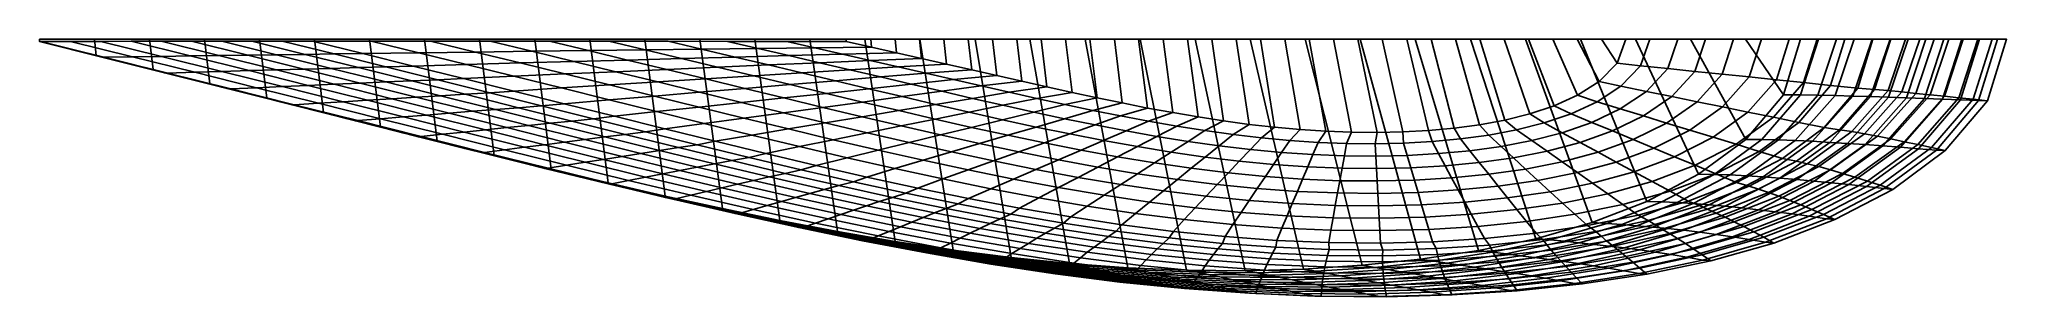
# Model space of a CAD drawing. Header units: millimetres. Extents: x 5479 to 7905, y -318 to 0.
import ezdxf

# ---------------------------------------------------------------- set-up
doc = ezdxf.new("R2010")
doc.units = ezdxf.units.MM
doc.header["$MEASUREMENT"] = 0
doc.layers.add('ME curves', color=18, linetype='Continuous', true_color=0x000000)

msp = doc.modelspace()

# ---------------------------------------------------------------- meshes
at = {"layer": 'ME curves'}
mesh = msp.add_polyface(dxfattribs=at)
corners = [(6566.8, -23.6, 19489.8), (6597.7, -30.6, 19487.1), (6594.2, 0, 19487.4), (6564.1, 0, 19490), (6537.8, -34, 18895.1), (6572, -41.8, 18895.1), (6628.6, -37.7, 19484.3), (6624.2, 0, 19484.7), (6516.2, -46.5, 18292.3), (6554, -55.4, 18292.3), (6606.3, -49.7, 18895.1), (6659.5, -44.8, 19481.6), (6654.3, 0, 19482.1), (6591.7, -64.2, 18292.3), (6640.5, -57.6, 18895.1), (6690.4, -51.8, 19478.9), (6684.3, 0, 19479.5), (6542.9, -70.8, 17689.5), (6584.1, -80.5, 17689.5), (6629.5, -72.9, 18292.3), (6674.8, -65.4, 18895.1), (6721.3, -58.7, 19476.2), (6714.4, 0, 19476.8), (6538.8, -88, 17086.7), (6583.5, -98.5, 17086.7), (6625.4, -90, 17689.5), (6667.2, -81.5, 18292.3), (6709.1, -73, 18895.1), (6752.3, -65.6, 19473.5), (6744.4, 0, 19474.2), (6541.7, -107, 16483.9), (6590, -118.1, 16483.9), (6628.4, -108.7, 17086.7), (6666.7, -99.3, 17689.5), (6705.1, -89.9, 18292.3), (6743.4, -80.5, 18895.1), (6783.3, -72.2, 19470.8), (6774.4, 0, 19471.6), (6513.3, -136.8, 15278.2), (6568.7, -149.3, 15278.2), (6603.6, -139.1, 15881.1), (6551.7, -127.5, 15881.1), (6638.4, -128.8, 16483.9), (6673.3, -118.5, 17086.7), (6708.1, -108.3, 17689.5), (6743, -98, 18292.3), (6777.8, -87.7, 18895.1), (6814.3, -78.6, 19468.1), (6804.5, 0, 19469), (6533.9, -159.6, 14675.4), (6593, -172.4, 14675.4), (6624.3, -161.3, 15278.2), (6655.6, -150.2, 15881.1), (6686.9, -139.1, 16483.9), (6718.3, -128, 17086.7), (6749.6, -116.8, 17689.5), (6780.9, -105.7, 18292.3), (6812.3, -94.6, 18895.1), (6514.7, -200.3, 12264.2), (6582.9, -214.4, 12264.2), (6597.2, -208.8, 12867), (6530.9, -195.1, 12867), (6611.9, -203.3, 13469.8), (6547.3, -190, 13469.8), (6624.7, -196.5, 14072.6), (6562, -183.6, 14072.6), (6652.1, -184.5, 14675.4), (6680, -172.6, 15278.2), (6707.8, -160.7, 15881.1), (6735.6, -148.8, 16483.9), (6763.4, -136.9, 17086.7), (6791.2, -124.9, 17689.5), (6819, -113, 18292.3), (6663.8, -221.5, 12867), (6676.7, -215.7, 13469.8), (6687.6, -208.4, 14072.6), (6711.5, -195.7, 14675.4), (6735.8, -183.1, 15278.2), (6760.1, -170.4, 15881.1), (6784.3, -157.8, 16483.9), (6808.6, -145.1, 17086.7), (6741.7, -226.9, 13469.8), (6750.7, -219.3, 14072.6), (6771.1, -205.9, 14675.4), (6791.8, -192.6, 15278.2), (6812.5, -179.3, 15881.1), (6813.9, -228.9, 14072.6), (6830.8, -215, 14675.4), (6564.8, 0, 1508.8), (6632.7, 0, 1502.8), (6677.3, -269.5, 1498.9), (6605.6, -260.4, 1505.2), (6700.5, 0, 1496.9), (6749.2, -276.8, 1492.6), (6768.4, 0, 1491), (6821.3, -282, 1486.3)]
mesh.append_faces([[corners[k] for k in face] for face in [(0, 1, 2, 3), (4, 5, 6, 1), (1, 6, 7, 2), (8, 9, 10, 5), (5, 10, 11, 6), (6, 11, 12, 7), (9, 13, 14, 10), (10, 14, 15, 11), (11, 15, 16, 12), (17, 18, 19, 13), (13, 19, 20, 14), (14, 20, 21, 15), (15, 21, 22, 16), (23, 24, 25, 18), (18, 25, 26, 19), (19, 26, 27, 20), (20, 27, 28, 21), (21, 28, 29, 22), (30, 31, 32, 24), (24, 32, 33, 25), (25, 33, 34, 26), (26, 34, 35, 27), (27, 35, 36, 28), (28, 36, 37, 29), (38, 39, 40, 41), (41, 40, 42, 31), (31, 42, 43, 32), (32, 43, 44, 33), (33, 44, 45, 34), (34, 45, 46, 35), (35, 46, 47, 36), (36, 47, 48, 37), (49, 50, 51, 39), (39, 51, 52, 40), (40, 52, 53, 42), (42, 53, 54, 43), (43, 54, 55, 44), (44, 55, 56, 45), (45, 56, 57, 46), (58, 59, 60, 61), (61, 60, 62, 63), (63, 62, 64, 65), (65, 64, 66, 50), (50, 66, 67, 51), (51, 67, 68, 52), (52, 68, 69, 53), (53, 69, 70, 54), (54, 70, 71, 55), (55, 71, 72, 56), (60, 73, 74, 62), (62, 74, 75, 64), (64, 75, 76, 66), (66, 76, 77, 67), (67, 77, 78, 68), (68, 78, 79, 69), (69, 79, 80, 70), (74, 81, 82, 75), (75, 82, 83, 76), (76, 83, 84, 77), (77, 84, 85, 78), (82, 86, 87, 83), (88, 89, 90, 91), (89, 92, 93, 90), (92, 94, 95, 93)]])
mesh = msp.add_polyface(dxfattribs=at)
corners = [(6777.8, -87.7, 18895.1), (6812.3, -94.6, 18895.1), (6845.4, -84.8, 19465.4), (6814.3, -78.6, 19468.1), (6834.5, 0, 19466.3), (6804.5, 0, 19469), (6780.9, -105.7, 18292.3), (6819, -113, 18292.3), (6846.8, -101.1, 18895.1), (6876.6, -90.5, 19462.7), (6864.6, 0, 19463.7), (6763.4, -136.9, 17086.7), (6808.6, -145.1, 17086.7), (6832.9, -132.5, 17689.5), (6791.2, -124.9, 17689.5), (6857.1, -119.8, 18292.3), (6881.4, -107.2, 18895.1), (6907.8, -95.9, 19459.9), (6894.6, 0, 19461.1), (6760.1, -170.4, 15881.1), (6812.5, -179.3, 15881.1), (6833.2, -166, 16483.9), (6784.3, -157.8, 16483.9), (6853.9, -152.6, 17086.7), (6874.7, -139.3, 17689.5), (6895.4, -126, 18292.3), (6916.1, -112.6, 18895.1), (6939.2, -100.7, 19457.2), (6924.6, 0, 19458.4), (6771.1, -205.9, 14675.4), (6830.8, -215, 14675.4), (6848, -201, 15278.2), (6791.8, -192.6, 15278.2), (6865.1, -187.1, 15881.1), (6882.3, -173.2, 16483.9), (6899.4, -159.2, 17086.7), (6916.6, -145.3, 17689.5), (6933.7, -131.4, 18292.3), (6950.9, -117.5, 18895.1), (6970.6, -105, 19454.4), (6954.7, 0, 19455.8), (6788.5, -249.8, 12264.2), (6857.5, -258.7, 12264.2), (6864.7, -251.9, 12867), (6797.5, -243.3, 12867), (6872.3, -245.2, 13469.8), (6806.9, -236.8, 13469.8), (6877.4, -237.1, 14072.6), (6813.9, -228.9, 14072.6), (6890.7, -222.6, 14675.4), (6904.3, -208.2, 15278.2), (6917.9, -193.7, 15881.1), (6931.5, -179.3, 16483.9), (6945.1, -164.9, 17086.7), (6958.6, -150.4, 17689.5), (6972.2, -136, 18292.3), (6985.8, -121.6, 18895.1), (7002, -108.6, 19451.7), (6984.7, 0, 19453.2), (6932.1, -258.8, 12867), (6937.9, -251.9, 13469.8), (6941.1, -243.5, 14072.6), (6950.8, -228.7, 14675.4), (6960.8, -213.8, 15278.2), (6970.8, -199, 15881.1), (6980.8, -184.2, 16483.9), (6990.8, -169.3, 17086.7), (7000.8, -154.5, 17689.5), (7010.8, -139.7, 18292.3), (7020.8, -124.8, 18895.1), (7033.6, -111.5, 19448.9), (7014.8, 0, 19450.6), (7003.7, -256.7, 13469.8), (7005, -248.2, 14072.6), (7011.1, -233.1, 14675.4), (7017.5, -217.9, 15278.2), (7023.9, -202.8, 15881.1), (7030.3, -187.7, 16483.9), (7036.7, -172.6, 17086.7), (7043.1, -157.4, 17689.5), (7049.4, -142.3, 18292.3), (7055.8, -127.2, 18895.1), (6768.4, 0, 1491), (6836.3, 0, 1485), (6893.5, -285, 1480), (6821.3, -282, 1486.3), (7069.6, -259.5, 13469.8), (7068.9, -250.9, 14072.6), (6904.1, 0, 1479.1), (6965.7, -285.6, 1473.7), (6972, 0, 1473.1), (7037.9, -283.7, 1467.4)]
mesh.append_faces([[corners[k] for k in face] for face in [(0, 1, 2, 3), (3, 2, 4, 5), (6, 7, 8, 1), (1, 8, 9, 2), (2, 9, 10, 4), (11, 12, 13, 14), (14, 13, 15, 7), (7, 15, 16, 8), (8, 16, 17, 9), (9, 17, 18, 10), (19, 20, 21, 22), (22, 21, 23, 12), (12, 23, 24, 13), (13, 24, 25, 15), (15, 25, 26, 16), (16, 26, 27, 17), (17, 27, 28, 18), (29, 30, 31, 32), (32, 31, 33, 20), (20, 33, 34, 21), (21, 34, 35, 23), (23, 35, 36, 24), (24, 36, 37, 25), (25, 37, 38, 26), (26, 38, 39, 27), (27, 39, 40, 28), (41, 42, 43, 44), (44, 43, 45, 46), (46, 45, 47, 48), (48, 47, 49, 30), (30, 49, 50, 31), (31, 50, 51, 33), (33, 51, 52, 34), (34, 52, 53, 35), (35, 53, 54, 36), (36, 54, 55, 37), (37, 55, 56, 38), (38, 56, 57, 39), (39, 57, 58, 40), (43, 59, 60, 45), (45, 60, 61, 47), (47, 61, 62, 49), (49, 62, 63, 50), (50, 63, 64, 51), (51, 64, 65, 52), (52, 65, 66, 53), (53, 66, 67, 54), (54, 67, 68, 55), (55, 68, 69, 56), (56, 69, 70, 57), (57, 70, 71, 58), (60, 72, 73, 61), (61, 73, 74, 62), (62, 74, 75, 63), (63, 75, 76, 64), (64, 76, 77, 65), (65, 77, 78, 66), (66, 78, 79, 67), (67, 79, 80, 68), (68, 80, 81, 69), (82, 83, 84, 85), (72, 86, 87, 73), (83, 88, 89, 84), (88, 90, 91, 89)]])
mesh = msp.add_polyface(dxfattribs=at)
corners = [(7020.8, -124.8, 18895.1), (7055.8, -127.2, 18895.1), (7065.2, -113.5, 19446.1), (7033.6, -111.5, 19448.9), (7044.8, 0, 19447.9), (7014.8, 0, 19450.6), (7005, -248.2, 14072.6), (7068.9, -250.9, 14072.6), (7071.5, -235.6, 14675.4), (7011.1, -233.1, 14675.4), (7074.2, -220.3, 15278.2), (7017.5, -217.9, 15278.2), (7077, -205, 15881.1), (7023.9, -202.8, 15881.1), (7079.8, -189.7, 16483.9), (7030.3, -187.7, 16483.9), (7082.6, -174.5, 17086.7), (7036.7, -172.6, 17086.7), (7085.4, -159.2, 17689.5), (7043.1, -157.4, 17689.5), (7088.2, -143.9, 18292.3), (7049.4, -142.3, 18292.3), (7090.9, -128.6, 18895.1), (7096.9, -114.7, 19443.4), (7074.8, 0, 19445.3), (7132.9, -251.5, 14072.6), (7131.9, -236.2, 14675.4), (7131, -220.9, 15278.2), (7130.2, -205.6, 15881.1), (7129.4, -190.2, 16483.9), (7128.6, -174.9, 17086.7), (7127.7, -159.6, 17689.5), (7126.9, -144.2, 18292.3), (7126.1, -128.9, 18895.1), (7128.6, -115, 19440.6), (7104.9, 0, 19442.7), (7196.9, -249.9, 14072.6), (7192.3, -234.7, 14675.4), (7187.8, -219.5, 15278.2), (7183.4, -204.2, 15881.1), (7179, -189, 16483.9), (7174.5, -173.8, 17086.7), (7170.1, -158.6, 17689.5), (7165.6, -143.3, 18292.3), (7161.2, -128.1, 18895.1), (7160.3, -114.3, 19437.8), (7134.9, 0, 19440.1), (6972, 0, 1473.1), (7039.9, 0, 1467.2), (7110.1, -279, 1461.1), (7037.9, -283.7, 1467.4), (7201.5, -258.4, 13469.8), (7267.3, -254.1, 13469.8), (7260.8, -245.9, 14072.6), (7252.6, -230.9, 14675.4), (7244.5, -216, 15278.2), (7236.5, -201, 15881.1), (7228.4, -186, 16483.9), (7220.4, -171.1, 17086.7), (7212.4, -156.1, 17689.5), (7204.3, -141.1, 18292.3), (7196.3, -126.1, 18895.1), (7191.9, -112.5, 19435.1), (7165, 0, 19437.4), (7107.7, 0, 1461.3), (7181.9, -271.6, 1454.8), (7312.7, -224.8, 14675.4), (7301, -210.2, 15278.2), (7289.4, -195.7, 15881.1), (7277.8, -181.1, 16483.9), (7266.1, -166.6, 17086.7), (7254.5, -152, 17689.5), (7242.9, -137.5, 18292.3), (7231.3, -122.9, 18895.1), (7223.5, -109.7, 19432.3), (7195, 0, 19434.8), (7175.6, 0, 1455.3), (7253.4, -260.9, 1448.5), (7311.7, -160.2, 17086.7), (7296.5, -146.2, 17689.5), (7281.3, -132.3, 18292.3), (7266.1, -118.3, 18895.1), (7254.9, -105.5, 19429.6), (7225.1, 0, 19432.2), (7243.5, 0, 1449.4), (7324.1, -246.1, 1442.3), (7300.6, -111.9, 18895.1), (7286.1, -99.9, 19426.8), (7255.1, 0, 19429.5), (7316.8, -92.2, 19424.1), (7285.1, 0, 19426.9)]
mesh.append_faces([[corners[k] for k in face] for face in [(0, 1, 2, 3), (3, 2, 4, 5), (6, 7, 8, 9), (9, 8, 10, 11), (11, 10, 12, 13), (13, 12, 14, 15), (15, 14, 16, 17), (17, 16, 18, 19), (19, 18, 20, 21), (21, 20, 22, 1), (1, 22, 23, 2), (2, 23, 24, 4), (7, 25, 26, 8), (8, 26, 27, 10), (10, 27, 28, 12), (12, 28, 29, 14), (14, 29, 30, 16), (16, 30, 31, 18), (18, 31, 32, 20), (20, 32, 33, 22), (22, 33, 34, 23), (23, 34, 35, 24), (25, 36, 37, 26), (26, 37, 38, 27), (27, 38, 39, 28), (28, 39, 40, 29), (29, 40, 41, 30), (30, 41, 42, 31), (31, 42, 43, 32), (32, 43, 44, 33), (33, 44, 45, 34), (34, 45, 46, 35), (47, 48, 49, 50), (51, 52, 53, 36), (36, 53, 54, 37), (37, 54, 55, 38), (38, 55, 56, 39), (39, 56, 57, 40), (40, 57, 58, 41), (41, 58, 59, 42), (42, 59, 60, 43), (43, 60, 61, 44), (44, 61, 62, 45), (45, 62, 63, 46), (48, 64, 65, 49), (54, 66, 67, 55), (55, 67, 68, 56), (56, 68, 69, 57), (57, 69, 70, 58), (58, 70, 71, 59), (59, 71, 72, 60), (60, 72, 73, 61), (61, 73, 74, 62), (62, 74, 75, 63), (64, 76, 77, 65), (70, 78, 79, 71), (71, 79, 80, 72), (72, 80, 81, 73), (73, 81, 82, 74), (74, 82, 83, 75), (76, 84, 85, 77), (81, 86, 87, 82), (82, 87, 88, 83), (87, 89, 90, 88)]])
mesh = msp.add_polyface(dxfattribs=at)
corners = [(7312.7, -224.8, 14675.4), (7372.4, -216, 14675.4), (7357.2, -202.1, 15278.2), (7301, -210.2, 15278.2), (7342.1, -188.1, 15881.1), (7289.4, -195.7, 15881.1), (7326.9, -174.1, 16483.9), (7277.8, -181.1, 16483.9), (7311.7, -160.2, 17086.7), (7266.1, -166.6, 17086.7), (7387.8, -229.9, 14072.6), (7450.5, -217, 14072.6), (7431.6, -203.9, 14675.4), (7412.9, -190.8, 15278.2), (7394.2, -177.6, 15881.1), (7375.5, -164.5, 16483.9), (7356.8, -151.3, 17086.7), (7338.1, -138.2, 17689.5), (7296.5, -146.2, 17689.5), (7319.4, -125.1, 18292.3), (7281.3, -132.3, 18292.3), (7300.6, -111.9, 18895.1), (7266.1, -118.3, 18895.1), (7243.5, 0, 1449.4), (7311.3, 0, 1443.5), (7393.6, -226.3, 1436.3), (7324.1, -246.1, 1442.3), (7470.9, -228.8, 12867), (7535.9, -209.7, 12867), (7526, -205.2, 13469.8), (7462.6, -223.5, 13469.8), (7512, -199.6, 14072.6), (7489.8, -187.6, 14675.4), (7467.6, -175.5, 15278.2), (7445.5, -163.5, 15881.1), (7423.3, -151.5, 16483.9), (7401.2, -139.4, 17086.7), (7379, -127.4, 17689.5), (7356.9, -115.3, 18292.3), (7334.7, -103.3, 18895.1), (7316.8, -92.2, 19424.1), (7286.1, -99.9, 19426.8), (7379.2, 0, 1437.5), (7461, -200.2, 1430.4), (7479.8, -200.6, 2016.6), (7411.9, -227.2, 2016.6), (7498.7, -201.6, 2619.4), (7430.2, -228.6, 2619.4), (7518.1, -202.8, 3222.2), (7448.9, -230.1, 3222.2), (7537.8, -204.3, 3825), (7467.9, -231.7, 3825), (7557.8, -206, 4427.8), (7487.2, -233.6, 4427.8), (7546.2, -166.1, 14675.4), (7520.8, -155.5, 15278.2), (7495.3, -144.9, 15881.1), (7469.8, -134.3, 16483.9), (7444.3, -123.7, 17086.7), (7418.9, -113.1, 17689.5), (7393.4, -102.5, 18292.3), (7367.9, -91.9, 18895.1), (7346.9, -82.1, 19421.5), (7315.2, 0, 19424.3), (7285.1, 0, 19426.9), (7447.1, 0, 1431.6), (7525, -166.6, 1424.8), (7544.3, -166.7, 2016.6), (7564, -167.5, 2619.4), (7542.7, -120.9, 15881.1), (7514.1, -112.1, 16483.9), (7485.5, -103.4, 17086.7), (7456.9, -94.6, 17689.5), (7428.4, -85.9, 18292.3), (7399.8, -77.1, 18895.1), (7375.7, -69, 19419), (7345.2, 0, 19421.7), (7514.9, 0, 1425.6), (7583, -123.5, 1419.7), (7554.5, -83.5, 16483.9), (7523.2, -77.1, 17086.7), (7491.8, -70.7, 17689.5), (7460.5, -64.3, 18292.3), (7429.1, -57.8, 18895.1), (7402.4, -51.9, 19416.6), (7375.3, 0, 19419), (7520.4, -39.6, 17689.5), (7486.9, -36.1, 18292.3), (7453.4, -32.6, 18895.1), (7424.7, -29.4, 19414.7), (7405.3, 0, 19416.4), (7533.6, 0, 17689.5), (7499.3, 0, 18292.3), (7464.9, 0, 18895.1), (7435.3, 0, 19413.8), (7435.3, 0, 19413.8)]
mesh.append_faces([[corners[k] for k in face] for face in [(0, 1, 2, 3), (3, 2, 4, 5), (5, 4, 6, 7), (7, 6, 8, 9), (10, 11, 12, 1), (1, 12, 13, 2), (2, 13, 14, 4), (4, 14, 15, 6), (6, 15, 16, 8), (8, 16, 17, 18), (18, 17, 19, 20), (20, 19, 21, 22), (23, 24, 25, 26), (27, 28, 29, 30), (30, 29, 31, 11), (11, 31, 32, 12), (12, 32, 33, 13), (13, 33, 34, 14), (14, 34, 35, 15), (15, 35, 36, 16), (16, 36, 37, 17), (17, 37, 38, 19), (19, 38, 39, 21), (21, 39, 40, 41), (24, 42, 43, 25), (25, 43, 44, 45), (45, 44, 46, 47), (47, 46, 48, 49), (49, 48, 50, 51), (51, 50, 52, 53), (32, 54, 55, 33), (33, 55, 56, 34), (34, 56, 57, 35), (35, 57, 58, 36), (36, 58, 59, 37), (37, 59, 60, 38), (38, 60, 61, 39), (39, 61, 62, 40), (40, 62, 63, 64), (42, 65, 66, 43), (43, 66, 67, 44), (44, 67, 68, 46), (56, 69, 70, 57), (57, 70, 71, 58), (58, 71, 72, 59), (59, 72, 73, 60), (60, 73, 74, 61), (61, 74, 75, 62), (62, 75, 76, 63), (65, 77, 78, 66), (70, 79, 80, 71), (71, 80, 81, 72), (72, 81, 82, 73), (73, 82, 83, 74), (74, 83, 84, 75), (75, 84, 85, 76), (81, 86, 87, 82), (82, 87, 88, 83), (83, 88, 89, 84), (84, 89, 90, 85), (86, 91, 92, 87), (87, 92, 93, 88), (88, 93, 94, 89), (89, 94, 95, 90)]])
mesh = msp.add_polyface(dxfattribs=at)
corners = [(7491, -265.8, 6839), (7566.7, -243.8, 6839), (7587.1, -247, 7441.8), (7510.6, -269, 7441.8), (7607.5, -250.5, 8044.6), (7530.3, -272.6, 8044.6), (7617.7, -251.5, 8647.4), (7540.1, -273.6, 8647.4), (7605.2, -244.4, 9250.2), (7529.5, -266.1, 9250.2), (7592.9, -237.6, 9853), (7519, -259, 9853), (7580.8, -231.2, 10455.8), (7508.7, -252.2, 10455.8), (7569, -225.2, 11058.6), (7498.8, -245.9, 11058.6), (7557.5, -219.6, 11661.4), (7489.1, -239.9, 11661.4), (7487.2, -233.6, 4427.8), (7557.8, -206, 4427.8), (7578.1, -208, 5030.6), (7506.8, -235.8, 5030.6), (7598.7, -210.3, 5633.4), (7526.6, -238.2, 5633.4), (7619.4, -212.9, 6236.2), (7546.6, -240.9, 6236.2), (7640.3, -215.6, 6839), (7661.3, -218.5, 7441.8), (7682.5, -221.6, 8044.6), (7693, -222.6, 8647.4), (7678.8, -216.3, 9250.2), (7664.7, -210.2, 9853), (7650.9, -204.4, 10455.8), (7637.3, -198.9, 11058.6), (7624, -193.7, 11661.4), (7611.2, -189.1, 12264.2), (7546.5, -214.5, 12264.2), (7599, -184.9, 12867), (7535.9, -209.7, 12867), (7587.4, -181.2, 13469.8), (7526, -205.2, 13469.8), (7571.8, -176.6, 14072.6), (7512, -199.6, 14072.6), (7546.2, -166.1, 14675.4), (7489.8, -187.6, 14675.4), (7498.7, -201.6, 2619.4), (7564, -167.5, 2619.4), (7584, -168.5, 3222.2), (7518.1, -202.8, 3222.2), (7604.4, -169.7, 3825), (7537.8, -204.3, 3825), (7625.2, -171.3, 4427.8), (7646.2, -173, 5030.6), (7667.4, -175, 5633.4), (7688.7, -177.1, 6236.2), (7702.4, -165.5, 11058.6), (7687.5, -161.1, 11661.4), (7673, -157.2, 12264.2), (7659, -153.6, 12867), (7645.8, -150.6, 13469.8), (7628.5, -147, 14072.6), (7599.8, -138.3, 14675.4), (7571.3, -129.6, 15278.2), (7520.8, -155.5, 15278.2), (7542.7, -120.9, 15881.1), (7495.3, -144.9, 15881.1), (7525, -166.6, 1424.8), (7583, -123.5, 1419.7), (7603, -123.5, 2016.6), (7544.3, -166.7, 2016.6), (7623.4, -124, 2619.4), (7644.2, -124.9, 3222.2), (7665.3, -125.9, 3825), (7686.8, -127.2, 4427.8), (7698.8, -111.6, 13469.8), (7679.8, -109, 14072.6), (7648.5, -102.6, 14675.4), (7617.2, -96.3, 15278.2), (7585.8, -89.9, 15881.1), (7554.5, -83.5, 16483.9), (7514.1, -112.1, 16483.9), (7514.9, 0, 1425.6), (7582.8, 0, 1419.7), (7629.6, -68.4, 1415.6), (7650.6, -68.5, 2016.6), (7671.9, -69, 2619.4), (7693.5, -69.5, 3222.2), (7687.7, -56.9, 14675.4), (7654.2, -53.5, 15278.2), (7620.8, -50, 15881.1), (7587.3, -46.5, 16483.9), (7553.8, -43.1, 17086.7), (7523.2, -77.1, 17086.7), (7520.4, -39.6, 17689.5), (7491.8, -70.7, 17689.5), (7650.7, 0, 1413.8), (7650.7, 0, 1413.8), (7672.8, 0, 2016.6), (7671.1, 0, 15278.2), (7636.7, 0, 15881.1), (7602.4, 0, 16483.9), (7568, 0, 17086.7), (7533.6, 0, 17689.5)]
mesh.append_faces([[corners[k] for k in face] for face in [(0, 1, 2, 3), (3, 2, 4, 5), (5, 4, 6, 7), (7, 6, 8, 9), (9, 8, 10, 11), (11, 10, 12, 13), (13, 12, 14, 15), (15, 14, 16, 17), (18, 19, 20, 21), (21, 20, 22, 23), (23, 22, 24, 25), (25, 24, 26, 1), (1, 26, 27, 2), (2, 27, 28, 4), (4, 28, 29, 6), (6, 29, 30, 8), (8, 30, 31, 10), (10, 31, 32, 12), (12, 32, 33, 14), (14, 33, 34, 16), (16, 34, 35, 36), (36, 35, 37, 38), (38, 37, 39, 40), (40, 39, 41, 42), (42, 41, 43, 44), (45, 46, 47, 48), (48, 47, 49, 50), (50, 49, 51, 19), (19, 51, 52, 20), (20, 52, 53, 22), (22, 53, 54, 24), (33, 55, 56, 34), (34, 56, 57, 35), (35, 57, 58, 37), (37, 58, 59, 39), (39, 59, 60, 41), (41, 60, 61, 43), (43, 61, 62, 63), (63, 62, 64, 65), (66, 67, 68, 69), (69, 68, 70, 46), (46, 70, 71, 47), (47, 71, 72, 49), (49, 72, 73, 51), (59, 74, 75, 60), (60, 75, 76, 61), (61, 76, 77, 62), (62, 77, 78, 64), (64, 78, 79, 80), (81, 82, 83, 67), (67, 83, 84, 68), (68, 84, 85, 70), (70, 85, 86, 71), (76, 87, 88, 77), (77, 88, 89, 78), (78, 89, 90, 79), (79, 90, 91, 92), (92, 91, 93, 94), (82, 95, 96, 83), (83, 96, 97, 84), (88, 98, 99, 89), (89, 99, 100, 90), (90, 100, 101, 91), (91, 101, 102, 93)]])
mesh = msp.add_polyface(dxfattribs=at)
corners = [(7619.4, -212.9, 6236.2), (7688.7, -177.1, 6236.2), (7710.3, -179.4, 6839), (7640.3, -215.6, 6839), (7731.9, -181.8, 7441.8), (7661.3, -218.5, 7441.8), (7753.6, -184.3, 8044.6), (7682.5, -221.6, 8044.6), (7764.4, -185.2, 8647.4), (7693, -222.6, 8647.4), (7748.7, -180, 9250.2), (7678.8, -216.3, 9250.2), (7733.1, -175, 9853), (7664.7, -210.2, 9853), (7717.6, -170.1, 10455.8), (7650.9, -204.4, 10455.8), (7702.4, -165.5, 11058.6), (7637.3, -198.9, 11058.6), (7625.2, -171.3, 4427.8), (7686.8, -127.2, 4427.8), (7708.4, -128.5, 5030.6), (7646.2, -173, 5030.6), (7730.2, -130, 5633.4), (7667.4, -175, 5633.4), (7752, -131.6, 6236.2), (7774, -133.3, 6839), (7796, -135, 7441.8), (7818.1, -136.7, 8044.6), (7829.1, -137.3, 8647.4), (7812.2, -133.6, 9250.2), (7795.3, -130, 9853), (7778.6, -126.4, 10455.8), (7761.9, -123, 11058.6), (7745.5, -119.7, 11661.4), (7687.5, -161.1, 11661.4), (7729.4, -116.6, 12264.2), (7673, -157.2, 12264.2), (7713.8, -113.9, 12867), (7659, -153.6, 12867), (7698.8, -111.6, 13469.8), (7645.8, -150.6, 13469.8), (7644.2, -124.9, 3222.2), (7693.5, -69.5, 3222.2), (7715.2, -70.1, 3825), (7665.3, -125.9, 3825), (7737.1, -70.8, 4427.8), (7759.2, -71.6, 5030.6), (7781.3, -72.4, 5633.4), (7803.4, -73.2, 6236.2), (7825.6, -74, 6839), (7847.9, -74.9, 7441.8), (7870.1, -75.7, 8044.6), (7881.3, -76.1, 8647.4), (7863.5, -74.1, 9250.2), (7845.8, -72.2, 9853), (7828.1, -70.3, 10455.8), (7810.5, -68.5, 11058.6), (7793, -66.7, 11661.4), (7775.6, -64.9, 12264.2), (7758.6, -63.3, 12867), (7741.9, -61.9, 13469.8), (7721.2, -60.4, 14072.6), (7679.8, -109, 14072.6), (7687.7, -56.9, 14675.4), (7648.5, -102.6, 14675.4), (7650.6, -68.5, 2016.6), (7672.8, 0, 2016.6), (7694.8, 0, 2619.4), (7671.9, -69, 2619.4), (7716.9, 0, 3222.2), (7739, 0, 3825), (7761.1, 0, 4427.8), (7783.2, 0, 5030.6), (7805.3, 0, 5633.4), (7827.4, 0, 6236.2), (7849.5, 0, 6839), (7871.5, 0, 7441.8), (7893.6, 0, 8044.6), (7904.8, 0, 8647.4), (7886.9, 0, 9250.2), (7869.1, 0, 9853), (7851.2, 0, 10455.8), (7833.4, 0, 11058.6), (7815.6, 0, 11661.4), (7797.7, 0, 12264.2), (7779.9, 0, 12867), (7762, 0, 13469.8), (7739.8, 0, 14072.6), (7705.4, 0, 14675.4), (7671.1, 0, 15278.2), (7654.2, -53.5, 15278.2)]
mesh.append_faces([[corners[k] for k in face] for face in [(0, 1, 2, 3), (3, 2, 4, 5), (5, 4, 6, 7), (7, 6, 8, 9), (9, 8, 10, 11), (11, 10, 12, 13), (13, 12, 14, 15), (15, 14, 16, 17), (18, 19, 20, 21), (21, 20, 22, 23), (23, 22, 24, 1), (1, 24, 25, 2), (2, 25, 26, 4), (4, 26, 27, 6), (6, 27, 28, 8), (8, 28, 29, 10), (10, 29, 30, 12), (12, 30, 31, 14), (14, 31, 32, 16), (16, 32, 33, 34), (34, 33, 35, 36), (36, 35, 37, 38), (38, 37, 39, 40), (41, 42, 43, 44), (44, 43, 45, 19), (19, 45, 46, 20), (20, 46, 47, 22), (22, 47, 48, 24), (24, 48, 49, 25), (25, 49, 50, 26), (26, 50, 51, 27), (27, 51, 52, 28), (28, 52, 53, 29), (29, 53, 54, 30), (30, 54, 55, 31), (31, 55, 56, 32), (32, 56, 57, 33), (33, 57, 58, 35), (35, 58, 59, 37), (37, 59, 60, 39), (39, 60, 61, 62), (62, 61, 63, 64), (65, 66, 67, 68), (68, 67, 69, 42), (42, 69, 70, 43), (43, 70, 71, 45), (45, 71, 72, 46), (46, 72, 73, 47), (47, 73, 74, 48), (48, 74, 75, 49), (49, 75, 76, 50), (50, 76, 77, 51), (51, 77, 78, 52), (52, 78, 79, 53), (53, 79, 80, 54), (54, 80, 81, 55), (55, 81, 82, 56), (56, 82, 83, 57), (57, 83, 84, 58), (58, 84, 85, 59), (59, 85, 86, 60), (60, 86, 87, 61), (61, 87, 88, 63), (63, 88, 89, 90)]])
mesh = msp.add_polyface(dxfattribs=at)
corners = [(5479, 0, 1603.8), (5546.8, 0, 1597.8), (5549.1, -19.9, 1597.6), (5479, -2.4, 1603.8), (5549.8, -20.1, 2016.6), (5479, -2.4, 2016.6), (5550.4, -20.3, 2619.4), (5479, -2.4, 2619.4), (5551.1, -20.5, 3222.2), (5479, -2.5, 3222.2), (5551.8, -20.7, 3825), (5479, -2.5, 3825), (5552.5, -20.9, 4427.8), (5479, -2.5, 4427.8), (5553.3, -21.1, 5030.6), (5479, -2.5, 5030.6), (5554, -21.3, 5633.4), (5479, -2.6, 5633.4), (5554.7, -21.5, 6236.2), (5479, -2.6, 6236.2), (5555.4, -21.7, 6839), (5479, -2.6, 6839), (5556.2, -21.9, 7441.8), (5479, -2.6, 7441.8), (5556.9, -22.1, 8044.6), (5479, -2.7, 8044.6), (5558.6, -22.1, 8647.4), (5480.3, -2.7, 8647.4), (5594, -21.6, 9250.2), (5517.5, -2.6, 9250.2), (5629.5, -21.1, 9853), (5554.8, -2.6, 9853), (5664.9, -20.6, 10455.8), (5592, -2.5, 10455.8), (5700.4, -20.1, 11058.6), (5629.3, -2.4, 11058.6), (5735.9, -19.6, 11661.4), (5666.6, -2.4, 11661.4), (5771.3, -19.1, 12264.2), (5703.8, -2.3, 12264.2), (5614.7, 0, 1591.9), (5619.2, -37.4, 1591.5), (5620.5, -37.8, 2016.6), (5621.9, -38.1, 2619.4), (5623.3, -38.5, 3222.2), (5624.7, -38.9, 3825), (5626.1, -39.3, 4427.8), (5627.5, -39.7, 5030.6), (5629, -40, 5633.4), (5630.4, -40.4, 6236.2), (5631.9, -40.8, 6839), (5633.4, -41.2, 7441.8), (5634.9, -41.6, 8044.6), (5636.8, -41.6, 8647.4), (5670.5, -40.6, 9250.2), (5704.1, -39.7, 9853), (5737.8, -38.7, 10455.8), (5771.4, -37.8, 11058.6), (5682.6, 0, 1586), (5689.3, -55, 1585.4), (5691.3, -55.6, 2016.6), (5693.3, -56.1, 2619.4), (5695.4, -56.6, 3222.2), (5697.5, -57.2, 3825), (5699.6, -57.8, 4427.8), (5701.8, -58.3, 5030.6), (5704, -58.9, 5633.4), (5706.1, -59.5, 6236.2), (5708.3, -60, 6839), (5710.6, -60.6, 7441.8), (5712.8, -61.2, 8044.6), (5715.1, -61.1, 8647.4), (5746.9, -59.7, 9250.2), (5778.7, -58.3, 9853), (5750.4, 0, 1580), (5759.4, -72.7, 1579.2), (5762.1, -73.4, 2016.6), (5764.8, -74.1, 2619.4), (5767.5, -74.8, 3222.2), (5770.3, -75.6, 3825), (5773.2, -76.3, 4427.8), (5776, -77, 5030.6), (5778.9, -77.8, 5633.4), (5781.8, -78.5, 6236.2), (5784.8, -79.3, 6839), (5787.7, -80.1, 7441.8), (5790.7, -80.8, 8044.6), (5793.3, -80.8, 8647.4)]
mesh.append_faces([[corners[k] for k in face] for face in [(0, 1, 2, 3), (3, 2, 4, 5), (5, 4, 6, 7), (7, 6, 8, 9), (9, 8, 10, 11), (11, 10, 12, 13), (13, 12, 14, 15), (15, 14, 16, 17), (17, 16, 18, 19), (19, 18, 20, 21), (21, 20, 22, 23), (23, 22, 24, 25), (25, 24, 26, 27), (27, 26, 28, 29), (29, 28, 30, 31), (31, 30, 32, 33), (33, 32, 34, 35), (35, 34, 36, 37), (37, 36, 38, 39), (1, 40, 41, 2), (2, 41, 42, 4), (4, 42, 43, 6), (6, 43, 44, 8), (8, 44, 45, 10), (10, 45, 46, 12), (12, 46, 47, 14), (14, 47, 48, 16), (16, 48, 49, 18), (18, 49, 50, 20), (20, 50, 51, 22), (22, 51, 52, 24), (24, 52, 53, 26), (26, 53, 54, 28), (28, 54, 55, 30), (30, 55, 56, 32), (32, 56, 57, 34), (40, 58, 59, 41), (41, 59, 60, 42), (42, 60, 61, 43), (43, 61, 62, 44), (44, 62, 63, 45), (45, 63, 64, 46), (46, 64, 65, 47), (47, 65, 66, 48), (48, 66, 67, 49), (49, 67, 68, 50), (50, 68, 69, 51), (51, 69, 70, 52), (52, 70, 71, 53), (53, 71, 72, 54), (54, 72, 73, 55), (58, 74, 75, 59), (59, 75, 76, 60), (60, 76, 77, 61), (61, 77, 78, 62), (62, 78, 79, 63), (63, 79, 80, 64), (64, 80, 81, 65), (65, 81, 82, 66), (66, 82, 83, 67), (67, 83, 84, 68), (68, 84, 85, 69), (69, 85, 86, 70), (70, 86, 87, 71)]])
mesh = msp.add_polyface(dxfattribs=at)
corners = [(5703.8, -2.3, 12264.2), (5771.3, -19.1, 12264.2), (5806.9, -18.6, 12867), (5741.1, -2.3, 12867), (5842.4, -18.1, 13469.8), (5778.3, -2.2, 13469.8), (5877.7, -17.5, 14072.6), (5815.6, -2.1, 14072.6), (5946.9, -16.6, 14675.4), (5888.2, -2.2, 14675.4), (6016.6, -15.7, 15278.2), (5961.4, -2.3, 15278.2), (5700.4, -20.1, 11058.6), (5771.4, -37.8, 11058.6), (5805.1, -36.8, 11661.4), (5735.9, -19.6, 11661.4), (5838.9, -35.9, 12264.2), (5872.6, -34.9, 12867), (5906.4, -34, 13469.8), (5939.9, -33, 14072.6), (6005.6, -31, 14675.4), (5704.1, -39.7, 9853), (5778.7, -58.3, 9853), (5810.6, -56.9, 10455.8), (5737.8, -38.7, 10455.8), (5842.5, -55.5, 11058.6), (5874.4, -54.1, 11661.4), (5906.3, -52.7, 12264.2), (5938.3, -51.4, 12867), (5970.4, -50, 13469.8), (6002, -48.4, 14072.6), (5715.1, -61.1, 8647.4), (5793.3, -80.8, 8647.4), (5823.3, -78.9, 9250.2), (5746.9, -59.7, 9250.2), (5853.4, -77, 9853), (5883.4, -75.2, 10455.8), (5913.5, -73.3, 11058.6), (5943.6, -71.5, 11661.4), (5973.8, -69.7, 12264.2), (6004, -67.8, 12867), (5750.4, 0, 1580), (5818.3, 0, 1574.1), (5829.4, -90.4, 1573.1), (5759.4, -72.7, 1579.2), (5832.8, -91.3, 2016.6), (5762.1, -73.4, 2016.6), (5836.2, -92.2, 2619.4), (5764.8, -74.1, 2619.4), (5839.6, -93.1, 3222.2), (5767.5, -74.8, 3222.2), (5843.1, -94, 3825), (5770.3, -75.6, 3825), (5846.7, -94.9, 4427.8), (5773.2, -76.3, 4427.8), (5850.3, -95.8, 5030.6), (5776, -77, 5030.6), (5853.9, -96.7, 5633.4), (5778.9, -77.8, 5633.4), (5857.5, -97.7, 6236.2), (5781.8, -78.5, 6236.2), (5861.2, -98.6, 6839), (5784.8, -79.3, 6839), (5864.9, -99.6, 7441.8), (5787.7, -80.1, 7441.8), (5868.6, -100.5, 8044.6), (5790.7, -80.8, 8044.6), (5871.6, -100.4, 8647.4), (5899.8, -98.1, 9250.2), (5928, -95.8, 9853), (5956.2, -93.5, 10455.8), (5984.5, -91.2, 11058.6), (5886.2, 0, 1568.1), (5899.5, -108.2, 1567), (5903.5, -109.2, 2016.6), (5907.6, -110.2, 2619.4), (5911.8, -111.3, 3222.2), (5916, -112.4, 3825), (5920.2, -113.5, 4427.8), (5924.5, -114.6, 5030.6), (5928.8, -115.7, 5633.4), (5933.2, -116.8, 6236.2), (5937.6, -117.9, 6839), (5942, -119.1, 7441.8), (5946.5, -120.2, 8044.6), (5949.8, -120.1, 8647.4), (5976.2, -117.3, 9250.2), (6002.6, -114.6, 9853), (5954, 0, 1562.2), (5969.6, -125.8, 1560.8), (5974.3, -127, 2016.6), (5979, -128.2, 2619.4), (5983.9, -129.5, 3222.2), (5988.8, -130.7, 3825), (5993.7, -132, 4427.8), (5998.8, -133.3, 5030.6)]
mesh.append_faces([[corners[k] for k in face] for face in [(0, 1, 2, 3), (3, 2, 4, 5), (5, 4, 6, 7), (7, 6, 8, 9), (9, 8, 10, 11), (12, 13, 14, 15), (15, 14, 16, 1), (1, 16, 17, 2), (2, 17, 18, 4), (4, 18, 19, 6), (6, 19, 20, 8), (21, 22, 23, 24), (24, 23, 25, 13), (13, 25, 26, 14), (14, 26, 27, 16), (16, 27, 28, 17), (17, 28, 29, 18), (18, 29, 30, 19), (31, 32, 33, 34), (34, 33, 35, 22), (22, 35, 36, 23), (23, 36, 37, 25), (25, 37, 38, 26), (26, 38, 39, 27), (27, 39, 40, 28), (41, 42, 43, 44), (44, 43, 45, 46), (46, 45, 47, 48), (48, 47, 49, 50), (50, 49, 51, 52), (52, 51, 53, 54), (54, 53, 55, 56), (56, 55, 57, 58), (58, 57, 59, 60), (60, 59, 61, 62), (62, 61, 63, 64), (64, 63, 65, 66), (66, 65, 67, 32), (32, 67, 68, 33), (33, 68, 69, 35), (35, 69, 70, 36), (36, 70, 71, 37), (42, 72, 73, 43), (43, 73, 74, 45), (45, 74, 75, 47), (47, 75, 76, 49), (49, 76, 77, 51), (51, 77, 78, 53), (53, 78, 79, 55), (55, 79, 80, 57), (57, 80, 81, 59), (59, 81, 82, 61), (61, 82, 83, 63), (63, 83, 84, 65), (65, 84, 85, 67), (67, 85, 86, 68), (68, 86, 87, 69), (72, 88, 89, 73), (73, 89, 90, 74), (74, 90, 91, 75), (75, 91, 92, 76), (76, 92, 93, 77), (77, 93, 94, 78), (78, 94, 95, 79)]])
mesh = msp.add_polyface(dxfattribs=at)
corners = [(5961.4, -2.3, 15278.2), (6016.6, -15.7, 15278.2), (6086.4, -14.8, 15881.1), (6034.7, -2.3, 15881.1), (6156.1, -13.9, 16483.9), (6107.9, -2.4, 16483.9), (5946.9, -16.6, 14675.4), (6005.6, -31, 14675.4), (6071.8, -29.2, 15278.2), (6138.1, -27.4, 15881.1), (5939.9, -33, 14072.6), (6002, -48.4, 14072.6), (6064.2, -45.5, 14675.4), (6127, -42.8, 15278.2), (6189.7, -40, 15881.1), (5938.3, -51.4, 12867), (6004, -67.8, 12867), (6034.4, -66, 13469.8), (5970.4, -50, 13469.8), (6064.1, -63.9, 14072.6), (6122.9, -60.1, 14675.4), (6182.1, -56.4, 15278.2), (5913.5, -73.3, 11058.6), (5984.5, -91.2, 11058.6), (6012.9, -88.9, 11661.4), (5943.6, -71.5, 11661.4), (6041.3, -86.6, 12264.2), (5973.8, -69.7, 12264.2), (6069.8, -84.4, 12867), (6098.3, -82.1, 13469.8), (6126.2, -79.5, 14072.6), (6181.5, -74.7, 14675.4), (5928, -95.8, 9853), (6002.6, -114.6, 9853), (6029, -111.8, 10455.8), (5956.2, -93.5, 10455.8), (6055.5, -109, 11058.6), (6082.1, -106.3, 11661.4), (6108.7, -103.6, 12264.2), (6135.5, -100.9, 12867), (6162.3, -98.2, 13469.8), (5924.5, -114.6, 5030.6), (5998.8, -133.3, 5030.6), (6003.8, -134.6, 5633.4), (5928.8, -115.7, 5633.4), (6008.9, -135.9, 6236.2), (5933.2, -116.8, 6236.2), (6014, -137.2, 6839), (5937.6, -117.9, 6839), (6019.2, -138.5, 7441.8), (5942, -119.1, 7441.8), (6024.4, -139.9, 8044.6), (5946.5, -120.2, 8044.6), (6028, -139.7, 8647.4), (5949.8, -120.1, 8647.4), (6052.6, -136.5, 9250.2), (5976.2, -117.3, 9250.2), (6077.2, -133.3, 9853), (6101.9, -130.1, 10455.8), (6126.6, -126.8, 11058.6), (6151.4, -123.7, 11661.4), (6176.2, -120.5, 12264.2), (5954, 0, 1562.2), (6021.9, 0, 1556.3), (6039.7, -143.3, 1554.7), (5969.6, -125.8, 1560.8), (6045.1, -144.7, 2016.6), (5974.3, -127, 2016.6), (6050.5, -146.1, 2619.4), (5979, -128.2, 2619.4), (6056, -147.5, 3222.2), (5983.9, -129.5, 3222.2), (6061.6, -148.9, 3825), (5988.8, -130.7, 3825), (6067.3, -150.4, 4427.8), (5993.7, -132, 4427.8), (6073, -151.8, 5030.6), (6078.8, -153.3, 5633.4), (6084.6, -154.8, 6236.2), (6090.5, -156.3, 6839), (6096.4, -157.8, 7441.8), (6102.4, -159.3, 8044.6), (6106.3, -159.2, 8647.4), (6129.1, -155.5, 9250.2), (6151.9, -151.8, 9853), (6174.7, -148.2, 10455.8), (6089.8, 0, 1550.3), (6109.9, -160.5, 1548.6), (6115.9, -162.1, 2016.6), (6122.1, -163.6, 2619.4), (6128.3, -165.2, 3222.2), (6134.6, -166.8, 3825), (6141, -168.4, 4427.8), (6147.4, -170.1, 5030.6), (6153.9, -171.7, 5633.4), (6160.5, -173.4, 6236.2), (6167.1, -175.1, 6839), (6173.7, -176.8, 7441.8), (6180.4, -178.5, 8044.6), (6157.6, 0, 1544.4), (6180.2, -177.3, 1542.4)]
mesh.append_faces([[corners[k] for k in face] for face in [(0, 1, 2, 3), (3, 2, 4, 5), (6, 7, 8, 1), (1, 8, 9, 2), (10, 11, 12, 7), (7, 12, 13, 8), (8, 13, 14, 9), (15, 16, 17, 18), (18, 17, 19, 11), (11, 19, 20, 12), (12, 20, 21, 13), (22, 23, 24, 25), (25, 24, 26, 27), (27, 26, 28, 16), (16, 28, 29, 17), (17, 29, 30, 19), (19, 30, 31, 20), (32, 33, 34, 35), (35, 34, 36, 23), (23, 36, 37, 24), (24, 37, 38, 26), (26, 38, 39, 28), (28, 39, 40, 29), (41, 42, 43, 44), (44, 43, 45, 46), (46, 45, 47, 48), (48, 47, 49, 50), (50, 49, 51, 52), (52, 51, 53, 54), (54, 53, 55, 56), (56, 55, 57, 33), (33, 57, 58, 34), (34, 58, 59, 36), (36, 59, 60, 37), (37, 60, 61, 38), (62, 63, 64, 65), (65, 64, 66, 67), (67, 66, 68, 69), (69, 68, 70, 71), (71, 70, 72, 73), (73, 72, 74, 75), (75, 74, 76, 42), (42, 76, 77, 43), (43, 77, 78, 45), (45, 78, 79, 47), (47, 79, 80, 49), (49, 80, 81, 51), (51, 81, 82, 53), (53, 82, 83, 55), (55, 83, 84, 57), (57, 84, 85, 58), (63, 86, 87, 64), (64, 87, 88, 66), (66, 88, 89, 68), (68, 89, 90, 70), (70, 90, 91, 72), (72, 91, 92, 74), (74, 92, 93, 76), (76, 93, 94, 77), (77, 94, 95, 78), (78, 95, 96, 79), (79, 96, 97, 80), (80, 97, 98, 81), (86, 99, 100, 87)]])
mesh = msp.add_polyface(dxfattribs=at)
corners = [(6107.9, -2.4, 16483.9), (6156.1, -13.9, 16483.9), (6225.8, -13.1, 17086.7), (6181.1, -2.4, 17086.7), (6295.6, -12.2, 17689.5), (6254.3, -2.5, 17689.5), (6086.4, -14.8, 15881.1), (6138.1, -27.4, 15881.1), (6204.3, -25.6, 16483.9), (6270.6, -23.7, 17086.7), (6336.8, -21.9, 17689.5), (6189.7, -40, 15881.1), (6252.5, -37.2, 16483.9), (6315.3, -34.4, 17086.7), (6127, -42.8, 15278.2), (6182.1, -56.4, 15278.2), (6241.4, -52.6, 15881.1), (6300.7, -48.9, 16483.9), (6122.9, -60.1, 14675.4), (6181.5, -74.7, 14675.4), (6237.3, -70, 15278.2), (6293.1, -65.3, 15881.1), (6098.3, -82.1, 13469.8), (6162.3, -98.2, 13469.8), (6188.3, -95, 14072.6), (6126.2, -79.5, 14072.6), (6240.1, -89.2, 14675.4), (6292.4, -83.6, 15278.2), (6344.7, -78, 15881.1), (6108.7, -103.6, 12264.2), (6176.2, -120.5, 12264.2), (6201.2, -117.4, 12867), (6135.5, -100.9, 12867), (6226.3, -114.3, 13469.8), (6250.4, -110.5, 14072.6), (6298.8, -103.8, 14675.4), (6347.6, -97.2, 15278.2), (6101.9, -130.1, 10455.8), (6174.7, -148.2, 10455.8), (6197.6, -144.5, 11058.6), (6126.6, -126.8, 11058.6), (6220.6, -140.9, 11661.4), (6151.4, -123.7, 11661.4), (6243.7, -137.3, 12264.2), (6266.9, -133.7, 12867), (6290.3, -130.2, 13469.8), (6312.5, -125.8, 14072.6), (6102.4, -159.3, 8044.6), (6180.4, -178.5, 8044.6), (6184.7, -178.3, 8647.4), (6106.3, -159.2, 8647.4), (6205.6, -174.2, 9250.2), (6129.1, -155.5, 9250.2), (6226.6, -170.1, 9853), (6151.9, -151.8, 9853), (6247.7, -166, 10455.8), (6268.8, -161.9, 11058.6), (6290, -157.8, 11661.4), (6311.3, -153.8, 12264.2), (6332.8, -149.8, 12867), (6109.9, -160.5, 1548.6), (6180.2, -177.3, 1542.4), (6186.9, -179, 2016.6), (6115.9, -162.1, 2016.6), (6193.7, -180.7, 2619.4), (6122.1, -163.6, 2619.4), (6200.6, -182.5, 3222.2), (6128.3, -165.2, 3222.2), (6207.6, -184.3, 3825), (6134.6, -166.8, 3825), (6214.7, -186, 4427.8), (6141, -168.4, 4427.8), (6221.9, -187.9, 5030.6), (6147.4, -170.1, 5030.6), (6229.1, -189.7, 5633.4), (6153.9, -171.7, 5633.4), (6236.4, -191.5, 6236.2), (6160.5, -173.4, 6236.2), (6243.7, -193.4, 6839), (6167.1, -175.1, 6839), (6251.1, -195.2, 7441.8), (6173.7, -176.8, 7441.8), (6258.5, -197.1, 8044.6), (6263.2, -197, 8647.4), (6282.3, -192.4, 9250.2), (6301.5, -187.9, 9853), (6320.7, -183.3, 10455.8), (6340, -178.8, 11058.6), (6157.6, 0, 1544.4), (6225.5, 0, 1538.5), (6250.6, -193.5, 1536.3), (6258, -195.4, 2016.6), (6265.5, -197.3, 2619.4), (6273.1, -199.2, 3222.2), (6280.8, -201.1, 3825), (6288.6, -203.1, 4427.8), (6296.5, -205, 5030.6), (6304.4, -207, 5633.4), (6312.5, -209, 6236.2), (6320.5, -211.1, 6839), (6328.7, -213.1, 7441.8), (6336.8, -215.1, 8044.6), (6293.4, 0, 1532.5), (6321.2, -209, 1530.1), (6329.3, -211, 2016.6)]
mesh.append_faces([[corners[k] for k in face] for face in [(0, 1, 2, 3), (3, 2, 4, 5), (6, 7, 8, 1), (1, 8, 9, 2), (2, 9, 10, 4), (7, 11, 12, 8), (8, 12, 13, 9), (14, 15, 16, 11), (11, 16, 17, 12), (18, 19, 20, 15), (15, 20, 21, 16), (22, 23, 24, 25), (25, 24, 26, 19), (19, 26, 27, 20), (20, 27, 28, 21), (29, 30, 31, 32), (32, 31, 33, 23), (23, 33, 34, 24), (24, 34, 35, 26), (26, 35, 36, 27), (37, 38, 39, 40), (40, 39, 41, 42), (42, 41, 43, 30), (30, 43, 44, 31), (31, 44, 45, 33), (33, 45, 46, 34), (47, 48, 49, 50), (50, 49, 51, 52), (52, 51, 53, 54), (54, 53, 55, 38), (38, 55, 56, 39), (39, 56, 57, 41), (41, 57, 58, 43), (43, 58, 59, 44), (60, 61, 62, 63), (63, 62, 64, 65), (65, 64, 66, 67), (67, 66, 68, 69), (69, 68, 70, 71), (71, 70, 72, 73), (73, 72, 74, 75), (75, 74, 76, 77), (77, 76, 78, 79), (79, 78, 80, 81), (81, 80, 82, 48), (48, 82, 83, 49), (49, 83, 84, 51), (51, 84, 85, 53), (53, 85, 86, 55), (55, 86, 87, 56), (88, 89, 90, 61), (61, 90, 91, 62), (62, 91, 92, 64), (64, 92, 93, 66), (66, 93, 94, 68), (68, 94, 95, 70), (70, 95, 96, 72), (72, 96, 97, 74), (74, 97, 98, 76), (76, 98, 99, 78), (78, 99, 100, 80), (80, 100, 101, 82), (89, 102, 103, 90), (90, 103, 104, 91)]])
mesh = msp.add_polyface(dxfattribs=at)
corners = [(6254.3, -2.5, 17689.5), (6295.6, -12.2, 17689.5), (6365.3, -11.3, 18292.3), (6327.6, -2.6, 18292.3), (6435.1, -10.4, 18895.1), (6400.8, -2.6, 18895.1), (6336.8, -21.9, 17689.5), (6403.1, -20.1, 18292.3), (6469.3, -18.2, 18895.1), (6270.6, -23.7, 17086.7), (6315.3, -34.4, 17086.7), (6378, -31.6, 17689.5), (6440.8, -28.9, 18292.3), (6252.5, -37.2, 16483.9), (6300.7, -48.9, 16483.9), (6360, -45.2, 17086.7), (6419.2, -41.4, 17689.5), (6478.5, -37.7, 18292.3), (6241.4, -52.6, 15881.1), (6293.1, -65.3, 15881.1), (6348.9, -60.6, 16483.9), (6404.7, -55.9, 17086.7), (6460.5, -51.2, 17689.5), (6344.7, -78, 15881.1), (6397, -72.3, 16483.9), (6449.4, -66.7, 17086.7), (6292.4, -83.6, 15278.2), (6347.6, -97.2, 15278.2), (6396.4, -90.6, 15881.1), (6445.2, -84, 16483.9), (6250.4, -110.5, 14072.6), (6312.5, -125.8, 14072.6), (6357.4, -118.2, 14675.4), (6298.8, -103.8, 14675.4), (6402.8, -110.7, 15278.2), (6448.1, -103.1, 15881.1), (6266.9, -133.7, 12867), (6332.8, -149.8, 12867), (6354.4, -145.8, 13469.8), (6290.3, -130.2, 13469.8), (6374.8, -141, 14072.6), (6416.2, -132.4, 14675.4), (6458, -123.9, 15278.2), (6268.8, -161.9, 11058.6), (6340, -178.8, 11058.6), (6359.4, -174.3, 11661.4), (6290, -157.8, 11661.4), (6379, -169.9, 12264.2), (6311.3, -153.8, 12264.2), (6398.7, -165.5, 12867), (6418.5, -161.1, 13469.8), (6437, -155.7, 14072.6), (6475, -146.2, 14675.4), (6258.5, -197.1, 8044.6), (6336.8, -215.1, 8044.6), (6341.8, -215, 8647.4), (6263.2, -197, 8647.4), (6359.1, -210, 9250.2), (6282.3, -192.4, 9250.2), (6376.4, -205.1, 9853), (6301.5, -187.9, 9853), (6393.9, -200.1, 10455.8), (6320.7, -183.3, 10455.8), (6411.4, -195.2, 11058.6), (6429, -190.3, 11661.4), (6446.8, -185.5, 12264.2), (6464.7, -180.6, 12867), (6258, -195.4, 2016.6), (6329.3, -211, 2016.6), (6337.4, -213, 2619.4), (6265.5, -197.3, 2619.4), (6345.7, -215.1, 3222.2), (6273.1, -199.2, 3222.2), (6354.2, -217.2, 3825), (6280.8, -201.1, 3825), (6362.7, -219.3, 4427.8), (6288.6, -203.1, 4427.8), (6371.3, -221.5, 5030.6), (6296.5, -205, 5030.6), (6380, -223.6, 5633.4), (6304.4, -207, 5633.4), (6388.7, -225.8, 6236.2), (6312.5, -209, 6236.2), (6397.5, -228, 6839), (6320.5, -211.1, 6839), (6406.4, -230.2, 7441.8), (6328.7, -213.1, 7441.8), (6415.3, -232.4, 8044.6), (6420.6, -232.3, 8647.4), (6436.1, -226.9, 9250.2), (6451.6, -221.5, 9853), (6467.2, -216.2, 10455.8), (6482.9, -210.9, 11058.6), (6293.4, 0, 1532.5), (6361.2, 0, 1526.6), (6392, -223.7, 1523.9), (6321.2, -209, 1530.1), (6400.7, -225.8, 2016.6), (6409.6, -227.9, 2619.4), (6418.6, -230.2, 3222.2), (6427.7, -232.4, 3825), (6436.9, -234.7, 4427.8), (6446.3, -237, 5030.6), (6455.7, -239.3, 5633.4), (6465.2, -241.6, 6236.2), (6474.7, -243.9, 6839), (6429.1, 0, 1520.6), (6463, -237.2, 1517.7), (6472.4, -239.4, 2016.6)]
mesh.append_faces([[corners[k] for k in face] for face in [(0, 1, 2, 3), (3, 2, 4, 5), (1, 6, 7, 2), (2, 7, 8, 4), (9, 10, 11, 6), (6, 11, 12, 7), (13, 14, 15, 10), (10, 15, 16, 11), (11, 16, 17, 12), (18, 19, 20, 14), (14, 20, 21, 15), (15, 21, 22, 16), (19, 23, 24, 20), (20, 24, 25, 21), (26, 27, 28, 23), (23, 28, 29, 24), (30, 31, 32, 33), (33, 32, 34, 27), (27, 34, 35, 28), (36, 37, 38, 39), (39, 38, 40, 31), (31, 40, 41, 32), (32, 41, 42, 34), (43, 44, 45, 46), (46, 45, 47, 48), (48, 47, 49, 37), (37, 49, 50, 38), (38, 50, 51, 40), (40, 51, 52, 41), (53, 54, 55, 56), (56, 55, 57, 58), (58, 57, 59, 60), (60, 59, 61, 62), (62, 61, 63, 44), (44, 63, 64, 45), (45, 64, 65, 47), (47, 65, 66, 49), (67, 68, 69, 70), (70, 69, 71, 72), (72, 71, 73, 74), (74, 73, 75, 76), (76, 75, 77, 78), (78, 77, 79, 80), (80, 79, 81, 82), (82, 81, 83, 84), (84, 83, 85, 86), (86, 85, 87, 54), (54, 87, 88, 55), (55, 88, 89, 57), (57, 89, 90, 59), (59, 90, 91, 61), (61, 91, 92, 63), (93, 94, 95, 96), (96, 95, 97, 68), (68, 97, 98, 69), (69, 98, 99, 71), (71, 99, 100, 73), (73, 100, 101, 75), (75, 101, 102, 77), (77, 102, 103, 79), (79, 103, 104, 81), (81, 104, 105, 83), (94, 106, 107, 95), (95, 107, 108, 97)]])
mesh = msp.add_polyface(dxfattribs=at)
corners = [(6400.8, -2.6, 18895.1), (6435.1, -10.4, 18895.1), (6504.9, -9.6, 19495.2), (6474, -2.7, 19497.9), (6504.1, 0, 19495.2), (6474, 0, 19497.9), (6469.3, -18.2, 18895.1), (6535.9, -16.6, 19492.5), (6534.1, 0, 19492.6), (6403.1, -20.1, 18292.3), (6440.8, -28.9, 18292.3), (6503.6, -26.1, 18895.1), (6566.8, -23.6, 19489.8), (6564.1, 0, 19490), (6478.5, -37.7, 18292.3), (6537.8, -34, 18895.1), (6597.7, -30.6, 19487.1), (6419.2, -41.4, 17689.5), (6460.5, -51.2, 17689.5), (6516.2, -46.5, 18292.3), (6572, -41.8, 18895.1), (6404.7, -55.9, 17086.7), (6449.4, -66.7, 17086.7), (6501.7, -61, 17689.5), (6554, -55.4, 18292.3), (6397, -72.3, 16483.9), (6445.2, -84, 16483.9), (6494.1, -77.4, 17086.7), (6542.9, -70.8, 17689.5), (6591.7, -64.2, 18292.3), (6396.4, -90.6, 15881.1), (6448.1, -103.1, 15881.1), (6493.4, -95.6, 16483.9), (6538.8, -88, 17086.7), (6584.1, -80.5, 17689.5), (6402.8, -110.7, 15278.2), (6458, -123.9, 15278.2), (6499.9, -115.4, 15881.1), (6541.7, -107, 16483.9), (6583.5, -98.5, 17086.7), (6416.2, -132.4, 14675.4), (6475, -146.2, 14675.4), (6513.3, -136.8, 15278.2), (6551.7, -127.5, 15881.1), (6590, -118.1, 16483.9), (6398.7, -165.5, 12867), (6464.7, -180.6, 12867), (6482.8, -175.8, 13469.8), (6418.5, -161.1, 13469.8), (6499.4, -170, 14072.6), (6437, -155.7, 14072.6), (6533.9, -159.6, 14675.4), (6568.7, -149.3, 15278.2), (6411.4, -195.2, 11058.6), (6482.9, -210.9, 11058.6), (6498.8, -205.6, 11661.4), (6429, -190.3, 11661.4), (6514.7, -200.3, 12264.2), (6446.8, -185.5, 12264.2), (6530.9, -195.1, 12867), (6547.3, -190, 13469.8), (6562, -183.6, 14072.6), (6593, -172.4, 14675.4), (6397.5, -228, 6839), (6474.7, -243.9, 6839), (6484.3, -246.3, 7441.8), (6406.4, -230.2, 7441.8), (6494, -248.6, 8044.6), (6415.3, -232.4, 8044.6), (6499.6, -248.5, 8647.4), (6420.6, -232.3, 8647.4), (6513.2, -242.8, 9250.2), (6436.1, -226.9, 9250.2), (6526.9, -237.1, 9853), (6451.6, -221.5, 9853), (6540.7, -231.4, 10455.8), (6467.2, -216.2, 10455.8), (6554.6, -225.7, 11058.6), (6568.7, -220, 11661.4), (6582.9, -214.4, 12264.2), (6400.7, -225.8, 2016.6), (6472.4, -239.4, 2016.6), (6481.9, -241.8, 2619.4), (6409.6, -227.9, 2619.4), (6491.6, -244.1, 3222.2), (6418.6, -230.2, 3222.2), (6501.5, -246.5, 3825), (6427.7, -232.4, 3825), (6511.4, -248.9, 4427.8), (6436.9, -234.7, 4427.8), (6521.5, -251.3, 5030.6), (6446.3, -237, 5030.6), (6531.6, -253.8, 5633.4), (6455.7, -239.3, 5633.4), (6541.8, -256.2, 6236.2), (6465.2, -241.6, 6236.2), (6552.1, -258.7, 6839), (6562.5, -261.2, 7441.8), (6572.9, -263.7, 8044.6), (6578.8, -263.7, 8647.4), (6590.6, -257.6, 9250.2), (6429.1, 0, 1520.6), (6497, 0, 1514.7), (6534.2, -249.5, 1511.4), (6463, -237.2, 1517.7), (6544.3, -251.9, 2016.6), (6554.5, -254.3, 2619.4), (6564.9, -256.8, 3222.2), (6575.5, -259.3, 3825), (6586.1, -261.8, 4427.8), (6596.9, -264.4, 5030.6), (6564.8, 0, 1508.8), (6605.6, -260.4, 1505.2)]
mesh.append_faces([[corners[k] for k in face] for face in [(0, 1, 2, 3), (3, 2, 4, 5), (1, 6, 7, 2), (2, 7, 8, 4), (9, 10, 11, 6), (6, 11, 12, 7), (7, 12, 13, 8), (10, 14, 15, 11), (11, 15, 16, 12), (17, 18, 19, 14), (14, 19, 20, 15), (21, 22, 23, 18), (18, 23, 24, 19), (25, 26, 27, 22), (22, 27, 28, 23), (23, 28, 29, 24), (30, 31, 32, 26), (26, 32, 33, 27), (27, 33, 34, 28), (35, 36, 37, 31), (31, 37, 38, 32), (32, 38, 39, 33), (40, 41, 42, 36), (36, 42, 43, 37), (37, 43, 44, 38), (45, 46, 47, 48), (48, 47, 49, 50), (50, 49, 51, 41), (41, 51, 52, 42), (53, 54, 55, 56), (56, 55, 57, 58), (58, 57, 59, 46), (46, 59, 60, 47), (47, 60, 61, 49), (49, 61, 62, 51), (63, 64, 65, 66), (66, 65, 67, 68), (68, 67, 69, 70), (70, 69, 71, 72), (72, 71, 73, 74), (74, 73, 75, 76), (76, 75, 77, 54), (54, 77, 78, 55), (55, 78, 79, 57), (80, 81, 82, 83), (83, 82, 84, 85), (85, 84, 86, 87), (87, 86, 88, 89), (89, 88, 90, 91), (91, 90, 92, 93), (93, 92, 94, 95), (95, 94, 96, 64), (64, 96, 97, 65), (65, 97, 98, 67), (67, 98, 99, 69), (69, 99, 100, 71), (101, 102, 103, 104), (104, 103, 105, 81), (81, 105, 106, 82), (82, 106, 107, 84), (84, 107, 108, 86), (86, 108, 109, 88), (88, 109, 110, 90), (102, 111, 112, 103)]])
mesh = msp.add_polyface(dxfattribs=at)
corners = [(6513.2, -242.8, 9250.2), (6590.6, -257.6, 9250.2), (6602.5, -251.5, 9853), (6526.9, -237.1, 9853), (6614.5, -245.5, 10455.8), (6540.7, -231.4, 10455.8), (6626.6, -239.4, 11058.6), (6554.6, -225.7, 11058.6), (6638.8, -233.4, 11661.4), (6568.7, -220, 11661.4), (6651.2, -227.5, 12264.2), (6582.9, -214.4, 12264.2), (6663.8, -221.5, 12867), (6597.2, -208.8, 12867), (6521.5, -251.3, 5030.6), (6596.9, -264.4, 5030.6), (6607.8, -267, 5633.4), (6531.6, -253.8, 5633.4), (6618.8, -269.6, 6236.2), (6541.8, -256.2, 6236.2), (6629.8, -272.1, 6839), (6552.1, -258.7, 6839), (6640.9, -274.8, 7441.8), (6562.5, -261.2, 7441.8), (6652.1, -277.4, 8044.6), (6572.9, -263.7, 8044.6), (6658.3, -277.4, 8647.4), (6578.8, -263.7, 8647.4), (6668.3, -271, 9250.2), (6678.3, -264.6, 9853), (6688.5, -258.3, 10455.8), (6698.7, -251.9, 11058.6), (6709.1, -245.6, 11661.4), (6719.7, -239.3, 12264.2), (6730.6, -233.1, 12867), (6741.7, -226.9, 13469.8), (6676.7, -215.7, 13469.8), (6534.2, -249.5, 1511.4), (6605.6, -260.4, 1505.2), (6616.5, -262.8, 2016.6), (6544.3, -251.9, 2016.6), (6627.4, -265.4, 2619.4), (6554.5, -254.3, 2619.4), (6638.5, -268, 3222.2), (6564.9, -256.8, 3222.2), (6649.7, -270.6, 3825), (6575.5, -259.3, 3825), (6661.1, -273.2, 4427.8), (6586.1, -261.8, 4427.8), (6672.6, -275.9, 5030.6), (6684.2, -278.6, 5633.4), (6695.9, -281.3, 6236.2), (6707.7, -284, 6839), (6719.6, -286.7, 7441.8), (6731.5, -289.4, 8044.6), (6738.1, -289.5, 8647.4), (6746.2, -282.8, 9250.2), (6754.4, -276.2, 9853), (6762.7, -269.6, 10455.8), (6771.1, -262.9, 11058.6), (6779.7, -256.4, 11661.4), (6788.5, -249.8, 12264.2), (6797.5, -243.3, 12867), (6806.9, -236.8, 13469.8), (6813.9, -228.9, 14072.6), (6750.7, -219.3, 14072.6), (6677.3, -269.5, 1498.9), (6688.8, -272, 2016.6), (6700.4, -274.7, 2619.4), (6712.2, -277.4, 3222.2), (6724.2, -280.1, 3825), (6736.3, -282.9, 4427.8), (6748.6, -285.6, 5030.6), (6760.9, -288.4, 5633.4), (6773.4, -291.2, 6236.2), (6785.9, -294, 6839), (6798.5, -296.8, 7441.8), (6811.2, -299.6, 8044.6), (6818.1, -299.7, 8647.4), (6824.3, -292.8, 9250.2), (6830.7, -286, 9853), (6837.1, -279.1, 10455.8), (6749.2, -276.8, 1492.6), (6761.4, -279.4, 2016.6), (6773.7, -282.1, 2619.4), (6786.2, -284.9, 3222.2), (6798.9, -287.7, 3825), (6811.8, -290.6, 4427.8), (6824.7, -293.4, 5030.6), (6837.8, -296.2, 5633.4), (6821.3, -282, 1486.3), (6834.2, -284.6, 2016.6)]
mesh.append_faces([[corners[k] for k in face] for face in [(0, 1, 2, 3), (3, 2, 4, 5), (5, 4, 6, 7), (7, 6, 8, 9), (9, 8, 10, 11), (11, 10, 12, 13), (14, 15, 16, 17), (17, 16, 18, 19), (19, 18, 20, 21), (21, 20, 22, 23), (23, 22, 24, 25), (25, 24, 26, 27), (27, 26, 28, 1), (1, 28, 29, 2), (2, 29, 30, 4), (4, 30, 31, 6), (6, 31, 32, 8), (8, 32, 33, 10), (10, 33, 34, 12), (12, 34, 35, 36), (37, 38, 39, 40), (40, 39, 41, 42), (42, 41, 43, 44), (44, 43, 45, 46), (46, 45, 47, 48), (48, 47, 49, 15), (15, 49, 50, 16), (16, 50, 51, 18), (18, 51, 52, 20), (20, 52, 53, 22), (22, 53, 54, 24), (24, 54, 55, 26), (26, 55, 56, 28), (28, 56, 57, 29), (29, 57, 58, 30), (30, 58, 59, 31), (31, 59, 60, 32), (32, 60, 61, 33), (33, 61, 62, 34), (34, 62, 63, 35), (35, 63, 64, 65), (38, 66, 67, 39), (39, 67, 68, 41), (41, 68, 69, 43), (43, 69, 70, 45), (45, 70, 71, 47), (47, 71, 72, 49), (49, 72, 73, 50), (50, 73, 74, 51), (51, 74, 75, 52), (52, 75, 76, 53), (53, 76, 77, 54), (54, 77, 78, 55), (55, 78, 79, 56), (56, 79, 80, 57), (57, 80, 81, 58), (66, 82, 83, 67), (67, 83, 84, 68), (68, 84, 85, 69), (69, 85, 86, 70), (70, 86, 87, 71), (71, 87, 88, 72), (72, 88, 89, 73), (82, 90, 91, 83)]])
mesh = msp.add_polyface(dxfattribs=at)
corners = [(7240.8, -300.9, 6236.2), (7318.4, -292, 6236.2), (7336.2, -294.9, 6839), (7257.9, -303.8, 6839), (7354.2, -298, 7441.8), (7275.1, -306.8, 7441.8), (7372.3, -301.4, 8044.6), (7292.4, -309.9, 8044.6), (7381.4, -302, 8647.4), (7301.2, -310.4, 8647.4), (7374.5, -294.5, 9250.2), (7296.2, -303, 9250.2), (7367.8, -287.3, 9853), (7291.4, -295.8, 9853), (7361.3, -280.3, 10455.8), (7286.7, -288.7, 10455.8), (7355, -273.5, 11058.6), (7282.2, -281.7, 11058.6), (7349, -266.8, 11661.4), (7278, -274.8, 11661.4), (7343.2, -260.2, 12264.2), (7274.1, -267.9, 12264.2), (7337.8, -253.7, 12867), (7270.5, -261, 12867), (7332.9, -247.2, 13469.8), (7267.3, -254.1, 13469.8), (7324.5, -239.3, 14072.6), (7260.8, -245.9, 14072.6), (7312.7, -224.8, 14675.4), (7252.6, -230.9, 14675.4), (7248.5, -281.4, 3825), (7322.7, -269.4, 3825), (7340.6, -271.8, 4427.8), (7265.7, -283.9, 4427.8), (7358.7, -274.2, 5030.6), (7283.1, -286.5, 5030.6), (7377, -276.8, 5633.4), (7300.7, -289.2, 5633.4), (7395.4, -279.5, 6236.2), (7414, -282.5, 6839), (7432.8, -285.7, 7441.8), (7451.7, -289.2, 8044.6), (7461.2, -290.1, 8647.4), (7452.4, -282.4, 9250.2), (7443.8, -275.2, 9853), (7435.4, -268.3, 10455.8), (7427.3, -261.7, 11058.6), (7419.4, -255.4, 11661.4), (7411.9, -249.2, 12264.2), (7404.8, -243.2, 12867), (7398.1, -237.2, 13469.8), (7387.8, -229.9, 14072.6), (7372.4, -216, 14675.4), (7253.4, -260.9, 1448.5), (7324.1, -246.1, 1442.3), (7341.8, -247.5, 2016.6), (7270.5, -262.7, 2016.6), (7359.6, -249.3, 2619.4), (7287.6, -265, 2619.4), (7377.6, -251.2, 3222.2), (7305, -267.2, 3222.2), (7396, -253.2, 3825), (7414.6, -255.2, 4427.8), (7433.4, -257.5, 5030.6), (7452.4, -260, 5633.4), (7471.7, -262.8, 6236.2), (7491, -265.8, 6839), (7510.6, -269, 7441.8), (7530.3, -272.6, 8044.6), (7540.1, -273.6, 8647.4), (7529.5, -266.1, 9250.2), (7519, -259, 9853), (7508.7, -252.2, 10455.8), (7498.8, -245.9, 11058.6), (7489.1, -239.9, 11661.4), (7479.8, -234.3, 12264.2), (7470.9, -228.8, 12867), (7462.6, -223.5, 13469.8), (7450.5, -217, 14072.6), (7393.6, -226.3, 1436.3), (7411.9, -227.2, 2016.6), (7430.2, -228.6, 2619.4), (7448.9, -230.1, 3222.2), (7467.9, -231.7, 3825), (7487.2, -233.6, 4427.8), (7506.8, -235.8, 5030.6), (7526.6, -238.2, 5633.4), (7546.6, -240.9, 6236.2), (7566.7, -243.8, 6839), (7557.5, -219.6, 11661.4), (7546.5, -214.5, 12264.2), (7535.9, -209.7, 12867)]
mesh.append_faces([[corners[k] for k in face] for face in [(0, 1, 2, 3), (3, 2, 4, 5), (5, 4, 6, 7), (7, 6, 8, 9), (9, 8, 10, 11), (11, 10, 12, 13), (13, 12, 14, 15), (15, 14, 16, 17), (17, 16, 18, 19), (19, 18, 20, 21), (21, 20, 22, 23), (23, 22, 24, 25), (25, 24, 26, 27), (27, 26, 28, 29), (30, 31, 32, 33), (33, 32, 34, 35), (35, 34, 36, 37), (37, 36, 38, 1), (1, 38, 39, 2), (2, 39, 40, 4), (4, 40, 41, 6), (6, 41, 42, 8), (8, 42, 43, 10), (10, 43, 44, 12), (12, 44, 45, 14), (14, 45, 46, 16), (16, 46, 47, 18), (18, 47, 48, 20), (20, 48, 49, 22), (22, 49, 50, 24), (24, 50, 51, 26), (26, 51, 52, 28), (53, 54, 55, 56), (56, 55, 57, 58), (58, 57, 59, 60), (60, 59, 61, 31), (31, 61, 62, 32), (32, 62, 63, 34), (34, 63, 64, 36), (36, 64, 65, 38), (38, 65, 66, 39), (39, 66, 67, 40), (40, 67, 68, 41), (41, 68, 69, 42), (42, 69, 70, 43), (43, 70, 71, 44), (44, 71, 72, 45), (45, 72, 73, 46), (46, 73, 74, 47), (47, 74, 75, 48), (48, 75, 76, 49), (49, 76, 77, 50), (50, 77, 78, 51), (54, 79, 80, 55), (55, 80, 81, 57), (57, 81, 82, 59), (59, 82, 83, 61), (61, 83, 84, 62), (62, 84, 85, 63), (63, 85, 86, 64), (64, 86, 87, 65), (65, 87, 88, 66), (74, 89, 90, 75), (75, 90, 91, 76)]])
mesh = msp.add_polyface(dxfattribs=at)
corners = [(6762.7, -269.6, 10455.8), (6837.1, -279.1, 10455.8), (6843.7, -272.3, 11058.6), (6771.1, -262.9, 11058.6), (6850.5, -265.5, 11661.4), (6779.7, -256.4, 11661.4), (6857.5, -258.7, 12264.2), (6788.5, -249.8, 12264.2), (6760.9, -288.4, 5633.4), (6837.8, -296.2, 5633.4), (6851, -299.1, 6236.2), (6773.4, -291.2, 6236.2), (6864.3, -302, 6839), (6785.9, -294, 6839), (6877.7, -304.8, 7441.8), (6798.5, -296.8, 7441.8), (6891.2, -307.7, 8044.6), (6811.2, -299.6, 8044.6), (6898.4, -307.8, 8647.4), (6818.1, -299.7, 8647.4), (6902.7, -300.8, 9250.2), (6824.3, -292.8, 9250.2), (6907.2, -293.8, 9853), (6830.7, -286, 9853), (6911.8, -286.7, 10455.8), (6916.6, -279.7, 11058.6), (6921.5, -272.7, 11661.4), (6926.7, -265.8, 12264.2), (6932.1, -258.8, 12867), (6864.7, -251.9, 12867), (6761.4, -279.4, 2016.6), (6834.2, -284.6, 2016.6), (6847.2, -287.5, 2619.4), (6773.7, -282.1, 2619.4), (6860.4, -290.3, 3222.2), (6786.2, -284.9, 3222.2), (6873.8, -293.2, 3825), (6798.9, -287.7, 3825), (6887.4, -296.1, 4427.8), (6811.8, -290.6, 4427.8), (6901.1, -299, 5030.6), (6824.7, -293.4, 5030.6), (6914.9, -301.9, 5633.4), (6928.9, -304.8, 6236.2), (6942.9, -307.7, 6839), (6957.1, -310.6, 7441.8), (6971.3, -313.5, 8044.6), (6978.8, -313.7, 8647.4), (6981.3, -306.5, 9250.2), (6983.9, -299.4, 9853), (6986.7, -292.2, 10455.8), (6989.6, -285.1, 11058.6), (6992.7, -278, 11661.4), (6996.1, -270.9, 12264.2), (6999.7, -263.8, 12867), (7003.7, -256.7, 13469.8), (6937.9, -251.9, 13469.8), (6821.3, -282, 1486.3), (6893.5, -285, 1480), (6907.1, -287.6, 2016.6), (6920.8, -290.5, 2619.4), (6934.7, -293.4, 3222.2), (6948.8, -296.4, 3825), (6963.1, -299.3, 4427.8), (6977.6, -302.2, 5030.6), (6992.2, -305.1, 5633.4), (7006.9, -308.1, 6236.2), (7021.7, -311, 6839), (7036.6, -313.9, 7441.8), (7051.6, -316.9, 8044.6), (7059.4, -317, 8647.4), (7060, -309.8, 9250.2), (7060.8, -302.6, 9853), (7061.7, -295.4, 10455.8), (7062.8, -288.2, 11058.6), (7064.1, -281, 11661.4), (7065.6, -273.9, 12264.2), (7067.4, -266.7, 12867), (7069.6, -259.5, 13469.8), (6965.7, -285.6, 1473.7), (6980.1, -288.2, 2016.6), (6994.4, -291.2, 2619.4), (7009.1, -294.1, 3222.2), (7023.9, -297, 3825), (7039, -300, 4427.8), (7054.2, -302.9, 5030.6), (7069.5, -305.8, 5633.4), (7084.9, -308.8, 6236.2), (7037.9, -283.7, 1467.4), (7053, -286.2, 2016.6), (7068.1, -289.1, 2619.4)]
mesh.append_faces([[corners[k] for k in face] for face in [(0, 1, 2, 3), (3, 2, 4, 5), (5, 4, 6, 7), (8, 9, 10, 11), (11, 10, 12, 13), (13, 12, 14, 15), (15, 14, 16, 17), (17, 16, 18, 19), (19, 18, 20, 21), (21, 20, 22, 23), (23, 22, 24, 1), (1, 24, 25, 2), (2, 25, 26, 4), (4, 26, 27, 6), (6, 27, 28, 29), (30, 31, 32, 33), (33, 32, 34, 35), (35, 34, 36, 37), (37, 36, 38, 39), (39, 38, 40, 41), (41, 40, 42, 9), (9, 42, 43, 10), (10, 43, 44, 12), (12, 44, 45, 14), (14, 45, 46, 16), (16, 46, 47, 18), (18, 47, 48, 20), (20, 48, 49, 22), (22, 49, 50, 24), (24, 50, 51, 25), (25, 51, 52, 26), (26, 52, 53, 27), (27, 53, 54, 28), (28, 54, 55, 56), (57, 58, 59, 31), (31, 59, 60, 32), (32, 60, 61, 34), (34, 61, 62, 36), (36, 62, 63, 38), (38, 63, 64, 40), (40, 64, 65, 42), (42, 65, 66, 43), (43, 66, 67, 44), (44, 67, 68, 45), (45, 68, 69, 46), (46, 69, 70, 47), (47, 70, 71, 48), (48, 71, 72, 49), (49, 72, 73, 50), (50, 73, 74, 51), (51, 74, 75, 52), (52, 75, 76, 53), (53, 76, 77, 54), (54, 77, 78, 55), (58, 79, 80, 59), (59, 80, 81, 60), (60, 81, 82, 61), (61, 82, 83, 62), (62, 83, 84, 63), (63, 84, 85, 64), (64, 85, 86, 65), (65, 86, 87, 66), (79, 88, 89, 80), (80, 89, 90, 81)]])
mesh = msp.add_polyface(dxfattribs=at)
corners = [(7006.9, -308.1, 6236.2), (7084.9, -308.8, 6236.2), (7100.5, -311.7, 6839), (7021.7, -311, 6839), (7116.2, -314.6, 7441.8), (7036.6, -313.9, 7441.8), (7131.9, -317.5, 8044.6), (7051.6, -316.9, 8044.6), (7140.1, -317.7, 8647.4), (7059.4, -317, 8647.4), (7138.8, -310.5, 9250.2), (7060, -309.8, 9250.2), (7137.7, -303.3, 9853), (7060.8, -302.6, 9853), (7136.8, -296.1, 10455.8), (7061.7, -295.4, 10455.8), (7136, -288.9, 11058.6), (7062.8, -288.2, 11058.6), (7135.4, -281.7, 11661.4), (7064.1, -281, 11661.4), (7135.1, -274.5, 12264.2), (7065.6, -273.9, 12264.2), (7135.1, -267.3, 12867), (7067.4, -266.7, 12867), (7135.6, -260.1, 13469.8), (7069.6, -259.5, 13469.8), (7132.9, -251.5, 14072.6), (7068.9, -250.9, 14072.6), (6994.4, -291.2, 2619.4), (7068.1, -289.1, 2619.4), (7083.4, -292, 3222.2), (7009.1, -294.1, 3222.2), (7099, -294.9, 3825), (7023.9, -297, 3825), (7114.8, -297.8, 4427.8), (7039, -300, 4427.8), (7130.7, -300.6, 5030.6), (7054.2, -302.9, 5030.6), (7146.8, -303.5, 5633.4), (7069.5, -305.8, 5633.4), (7163, -306.4, 6236.2), (7179.3, -309.3, 6839), (7195.7, -312.3, 7441.8), (7212.2, -315.3, 8044.6), (7220.7, -315.6, 8647.4), (7217.6, -308.3, 9250.2), (7214.6, -301.1, 9853), (7211.8, -294, 10455.8), (7209.2, -286.8, 11058.6), (7206.8, -279.7, 11661.4), (7204.7, -272.6, 12264.2), (7202.9, -265.5, 12867), (7201.5, -258.4, 13469.8), (7196.9, -249.9, 14072.6), (7037.9, -283.7, 1467.4), (7110.1, -279, 1461.1), (7125.8, -281.5, 2016.6), (7053, -286.2, 2016.6), (7141.6, -284.2, 2619.4), (7157.6, -287, 3222.2), (7173.9, -289.7, 3825), (7190.4, -292.5, 4427.8), (7207.1, -295.2, 5030.6), (7223.9, -298, 5633.4), (7240.8, -300.9, 6236.2), (7257.9, -303.8, 6839), (7275.1, -306.8, 7441.8), (7292.4, -309.9, 8044.6), (7301.2, -310.4, 8647.4), (7296.2, -303, 9250.2), (7291.4, -295.8, 9853), (7286.7, -288.7, 10455.8), (7282.2, -281.7, 11058.6), (7278, -274.8, 11661.4), (7274.1, -267.9, 12264.2), (7270.5, -261, 12867), (7267.3, -254.1, 13469.8), (7181.9, -271.6, 1454.8), (7198.3, -273.8, 2016.6), (7214.8, -276.3, 2619.4), (7231.6, -278.8, 3222.2), (7248.5, -281.4, 3825), (7265.7, -283.9, 4427.8), (7283.1, -286.5, 5030.6), (7300.7, -289.2, 5633.4), (7318.4, -292, 6236.2), (7253.4, -260.9, 1448.5), (7270.5, -262.7, 2016.6), (7287.6, -265, 2619.4), (7305, -267.2, 3222.2), (7322.7, -269.4, 3825)]
mesh.append_faces([[corners[k] for k in face] for face in [(0, 1, 2, 3), (3, 2, 4, 5), (5, 4, 6, 7), (7, 6, 8, 9), (9, 8, 10, 11), (11, 10, 12, 13), (13, 12, 14, 15), (15, 14, 16, 17), (17, 16, 18, 19), (19, 18, 20, 21), (21, 20, 22, 23), (23, 22, 24, 25), (25, 24, 26, 27), (28, 29, 30, 31), (31, 30, 32, 33), (33, 32, 34, 35), (35, 34, 36, 37), (37, 36, 38, 39), (39, 38, 40, 1), (1, 40, 41, 2), (2, 41, 42, 4), (4, 42, 43, 6), (6, 43, 44, 8), (8, 44, 45, 10), (10, 45, 46, 12), (12, 46, 47, 14), (14, 47, 48, 16), (16, 48, 49, 18), (18, 49, 50, 20), (20, 50, 51, 22), (22, 51, 52, 24), (24, 52, 53, 26), (54, 55, 56, 57), (57, 56, 58, 29), (29, 58, 59, 30), (30, 59, 60, 32), (32, 60, 61, 34), (34, 61, 62, 36), (36, 62, 63, 38), (38, 63, 64, 40), (40, 64, 65, 41), (41, 65, 66, 42), (42, 66, 67, 43), (43, 67, 68, 44), (44, 68, 69, 45), (45, 69, 70, 46), (46, 70, 71, 47), (47, 71, 72, 48), (48, 72, 73, 49), (49, 73, 74, 50), (50, 74, 75, 51), (51, 75, 76, 52), (55, 77, 78, 56), (56, 78, 79, 58), (58, 79, 80, 59), (59, 80, 81, 60), (60, 81, 82, 61), (61, 82, 83, 62), (62, 83, 84, 63), (63, 84, 85, 64), (77, 86, 87, 78), (78, 87, 88, 79), (79, 88, 89, 80), (80, 89, 90, 81)]])

doc.saveas('drawing.dxf')
